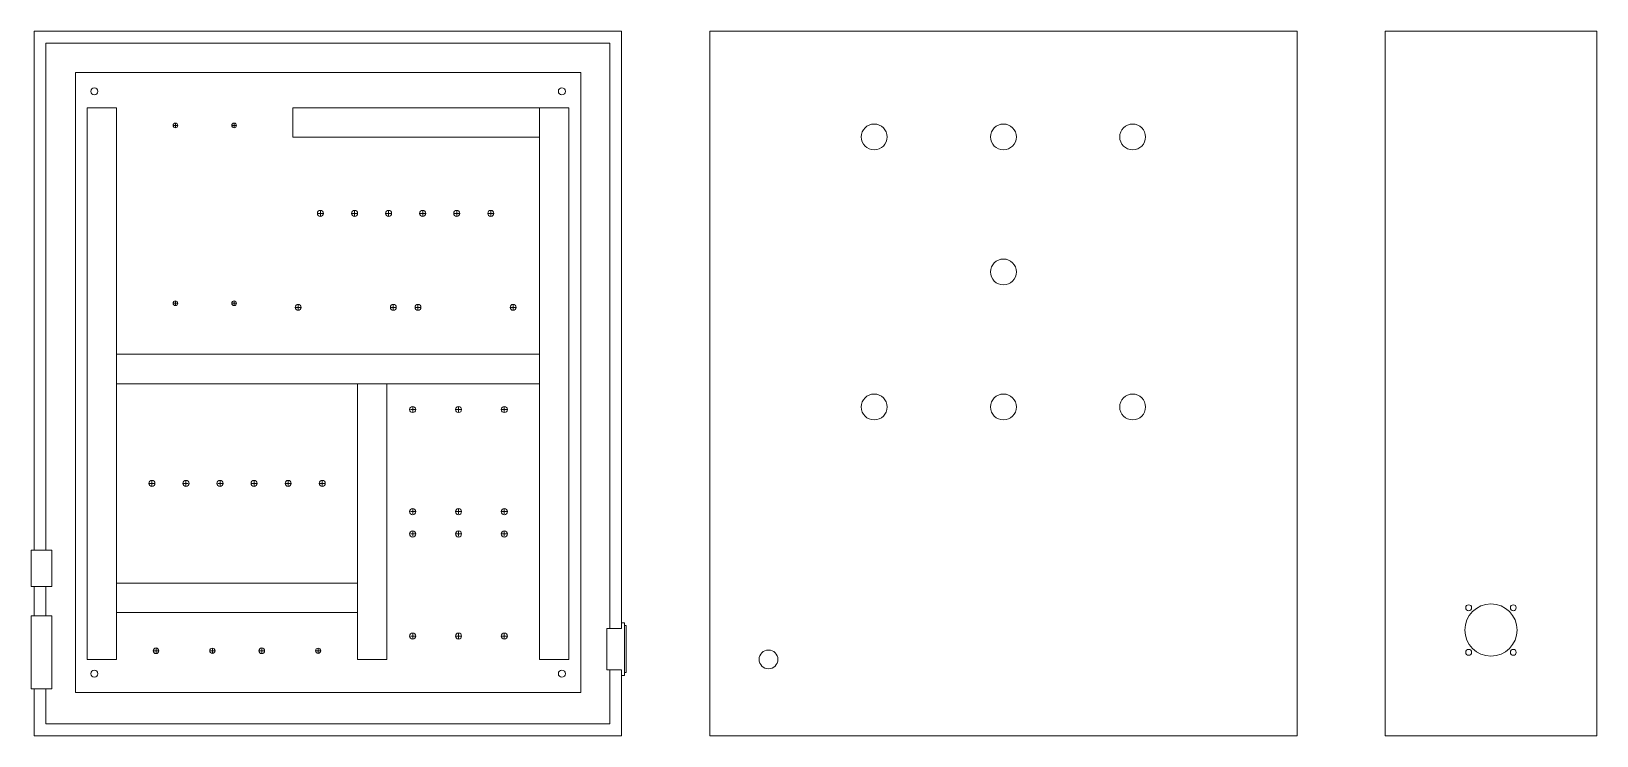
# Model space of a CAD drawing. Header units: millimetres. Extents: x 1937 to 4749, y 83 to 1608.
# Drawn here: x 3162 to 4494, y 792 to 1392 of the extents above; entities that cross this region are included whole.
import ezdxf

# ---------------------------------------------------------------- set-up
doc = ezdxf.new("R2010")
doc.units = ezdxf.units.MM
doc.layers.get('0').update_dxf_attribs({"lineweight": 0})
doc.layers.add('Box Panel', color=7, linetype='Continuous', lineweight=0)
doc.layers.add('Cable Duct', color=7, linetype='Continuous')

msp = doc.modelspace()

# ---------------------------------------------------------------- linework, layer by layer
for p, q in [((3282.425, 1311.791), (3286.425, 1311.791)), ((3284.425, 1313.791), (3284.425, 1309.791)), ((3332.425, 1311.791), (3336.425, 1311.791)), ((3334.425, 1313.791), (3334.425, 1309.791)), ((3405.925, 1236.791), (3409.925, 1236.791)), ((3407.925, 1238.791), (3407.925, 1234.791)), ((3434.925, 1236.791), (3438.925, 1236.791)), ((3436.925, 1238.791), (3436.925, 1234.791)), ((3463.925, 1236.791), (3467.925, 1236.791)), ((3465.925, 1238.791), (3465.925, 1234.791)), ((3492.925, 1236.791), (3496.925, 1236.791)), ((3494.925, 1238.791), (3494.925, 1234.791)), ((3521.925, 1236.791), (3525.925, 1236.791)), ((3523.925, 1238.791), (3523.925, 1234.791)), ((3550.925, 1236.791), (3554.925, 1236.791)), ((3552.925, 1238.791), (3552.925, 1234.791)), ((3282.425, 1160.291), (3286.425, 1160.291)), ((3284.425, 1162.291), (3284.425, 1158.291)), ((3332.425, 1160.291), (3336.425, 1160.291)), ((3334.425, 1162.291), (3334.425, 1158.291)), ((3386.925, 1156.791), (3390.925, 1156.791)), ((3388.925, 1158.791), (3388.925, 1154.791)), ((3467.925, 1156.791), (3471.925, 1156.791)), ((3469.925, 1158.791), (3469.925, 1154.791)), ((3488.925, 1156.791), (3492.925, 1156.791)), ((3490.925, 1158.791), (3490.925, 1154.791)), ((3569.925, 1156.791), (3573.925, 1156.791)), ((3571.925, 1158.791), (3571.925, 1154.791)), ((3464.425, 1091.791), (3464.425, 856.791)), ((3484.425, 1069.791), (3488.425, 1069.791)), ((3486.425, 1071.791), (3486.425, 1067.791)), ((3523.425, 1069.791), (3527.425, 1069.791)), ((3525.425, 1071.791), (3525.425, 1067.791)), ((3562.425, 1069.791), (3566.425, 1069.791)), ((3564.425, 1071.791), (3564.425, 1067.791)), ((3262.425, 1006.791), (3266.425, 1006.791)), ((3264.425, 1008.791), (3264.425, 1004.791)), ((3291.425, 1006.791), (3295.425, 1006.791)), ((3293.425, 1008.791), (3293.425, 1004.791)), ((3320.425, 1006.791), (3324.425, 1006.791)), ((3322.425, 1008.791), (3322.425, 1004.791)), ((3349.425, 1006.791), (3353.425, 1006.791)), ((3351.425, 1008.791), (3351.425, 1004.791)), ((3378.425, 1006.791), (3382.425, 1006.791)), ((3380.425, 1008.791), (3380.425, 1004.791)), ((3407.425, 1006.791), (3411.425, 1006.791)), ((3409.425, 1008.791), (3409.425, 1004.791)), ((3484.425, 982.791), (3488.425, 982.791)), ((3486.425, 984.791), (3486.425, 980.791)), ((3523.425, 982.791), (3527.425, 982.791)), ((3525.425, 984.791), (3525.425, 980.791)), ((3562.425, 982.791), (3566.425, 982.791)), ((3564.425, 984.791), (3564.425, 980.791)), ((3484.425, 963.791), (3488.425, 963.791)), ((3486.425, 965.791), (3486.425, 961.791)), ((3523.425, 963.791), (3527.425, 963.791)), ((3525.425, 965.791), (3525.425, 961.791)), ((3562.425, 963.791), (3566.425, 963.791)), ((3564.425, 965.791), (3564.425, 961.791)), ((3654.278, 883.199), (3664.278, 883.199)), ((3267.925, 866.291), (3267.925, 862.291)), ((3315.925, 866.291), (3315.925, 862.291)), ((3357.925, 866.291), (3357.925, 862.291)), ((3405.925, 866.291), (3405.925, 862.291)), ((3484.425, 876.791), (3488.425, 876.791)), ((3486.425, 878.791), (3486.425, 874.791)), ((3523.425, 876.791), (3527.425, 876.791)), ((3525.425, 878.791), (3525.425, 874.791)), ((3562.425, 876.791), (3566.425, 876.791)), ((3564.425, 878.791), (3564.425, 874.791)), ((3265.925, 864.291), (3269.925, 864.291)), ((3313.925, 864.291), (3317.925, 864.291)), ((3355.925, 864.291), (3359.925, 864.291)), ((3403.925, 864.291), (3407.925, 864.291)), ((3654.278, 848.199), (3664.278, 848.199))]:
    msp.add_line(p, q)
for points in [[(4314.278, 1391.945), (4494.278, 1391.945), (4494.278, 791.945), (4314.278, 791.945)], [(3161.778, 949.945), (3179.278, 949.945), (3179.278, 918.945), (3161.778, 918.945)], [(3161.778, 893.945), (3179.278, 893.945), (3179.278, 831.945), (3161.778, 831.945)], [(3664.278, 883.199), (3664.278, 888.199), (3666.778, 888.199), (3666.778, 843.199), (3664.278, 843.199), (3664.278, 848.199), (3651.778, 848.199), (3651.778, 883.199)], [(3666.778, 885.699), (3668.278, 885.699), (3668.278, 845.699), (3666.778, 845.699)]]:
    msp.add_lwpolyline(points, close=True)
for centre, radius in [((3215.425, 1340.791), 3), ((3613.425, 1340.791), 3), ((3284.425, 1311.791), 2), ((3334.425, 1311.791), 2), ((3407.925, 1236.791), 2.6), ((3436.925, 1236.791), 2.6), ((3465.925, 1236.791), 2.6), ((3494.925, 1236.791), 2.6), ((3523.925, 1236.791), 2.6), ((3552.925, 1236.791), 2.6), ((3989.278, 1186.945), 11), ((3284.425, 1160.291), 2), ((3334.425, 1160.291), 2), ((3388.925, 1156.791), 2.5), ((3469.925, 1156.791), 2.5), ((3490.925, 1156.791), 2.5), ((3571.925, 1156.791), 2.5), ((3486.425, 1069.791), 2.6), ((3525.425, 1069.791), 2.6), ((3564.425, 1069.791), 2.6), ((3264.425, 1006.791), 2.6), ((3293.425, 1006.791), 2.6), ((3322.425, 1006.791), 2.6), ((3351.425, 1006.791), 2.6), ((3380.425, 1006.791), 2.6), ((3409.425, 1006.791), 2.6), ((3486.425, 982.791), 2.6), ((3525.425, 982.791), 2.6), ((3564.425, 982.791), 2.6), ((3486.425, 963.791), 2.6), ((3525.425, 963.791), 2.6), ((3564.425, 963.791), 2.6), ((4404.278, 881.945), 22.25), ((4385.278, 900.945), 2.5), ((4423.278, 900.945), 2.5), ((3267.925, 864.291), 2.4), ((3315.925, 864.291), 2.25), ((3357.925, 864.291), 2.4), ((3405.925, 864.291), 2.25), ((3486.425, 876.791), 2.6), ((3525.425, 876.791), 2.6), ((3564.425, 876.791), 2.6), ((3789.278, 856.945), 8), ((4385.278, 862.945), 2.5), ((4423.278, 862.945), 2.5), ((3215.425, 844.791), 3), ((3613.425, 844.791), 3)]:
    msp.add_circle(centre, radius)
at = {"layer": 'Box Panel'}
for points in [[(3164.278, 949.945), (3164.278, 1391.945), (3664.278, 1391.945), (3664.278, 883.199)], [(3174.278, 949.945), (3174.278, 1381.945), (3654.278, 1381.945), (3654.278, 883.199)], [(3164.278, 893.945), (3164.278, 918.945)], [(3174.278, 893.945), (3174.278, 918.945)], [(3664.278, 848.199), (3664.278, 791.945), (3164.278, 791.945), (3164.278, 791.945), (3164.278, 831.945)], [(3654.278, 848.199), (3654.278, 801.945), (3174.278, 801.945), (3174.278, 801.945), (3174.278, 831.945)]]:
    msp.add_lwpolyline(points, dxfattribs=at)
for points in [[(3739.278, 1391.945), (4239.278, 1391.945), (4239.278, 791.945), (3739.278, 791.945)], [(3199.425, 1356.791), (3629.425, 1356.791), (3629.425, 828.791), (3199.425, 828.791)]]:
    msp.add_lwpolyline(points, close=True, dxfattribs=at)
for centre in [(3879.278, 1301.945), (3989.278, 1301.945), (4099.278, 1301.945), (3879.278, 1071.945), (3989.278, 1071.945), (4099.278, 1071.945)]:
    msp.add_circle(centre, 11, dxfattribs=at)
at = {"layer": 'Cable Duct', "lineweight": 0}
for points in [[(3234.425, 856.791), (3209.425, 856.791), (3209.425, 1326.791), (3234.425, 1326.791)], [(3594.425, 1326.791), (3594.425, 1301.791), (3384.425, 1301.791), (3384.425, 1326.791)], [(3619.425, 856.791), (3594.425, 856.791), (3594.425, 1326.791), (3619.425, 1326.791)], [(3594.425, 1116.791), (3594.425, 1091.791), (3234.425, 1091.791), (3234.425, 1116.791)], [(3439.425, 1091.791), (3464.425, 1091.791), (3464.425, 856.791), (3439.425, 856.791)], [(3439.425, 921.791), (3439.425, 896.791), (3234.425, 896.791), (3234.425, 921.791)]]:
    msp.add_lwpolyline(points, close=True, dxfattribs=at)

doc.saveas('drawing.dxf')
